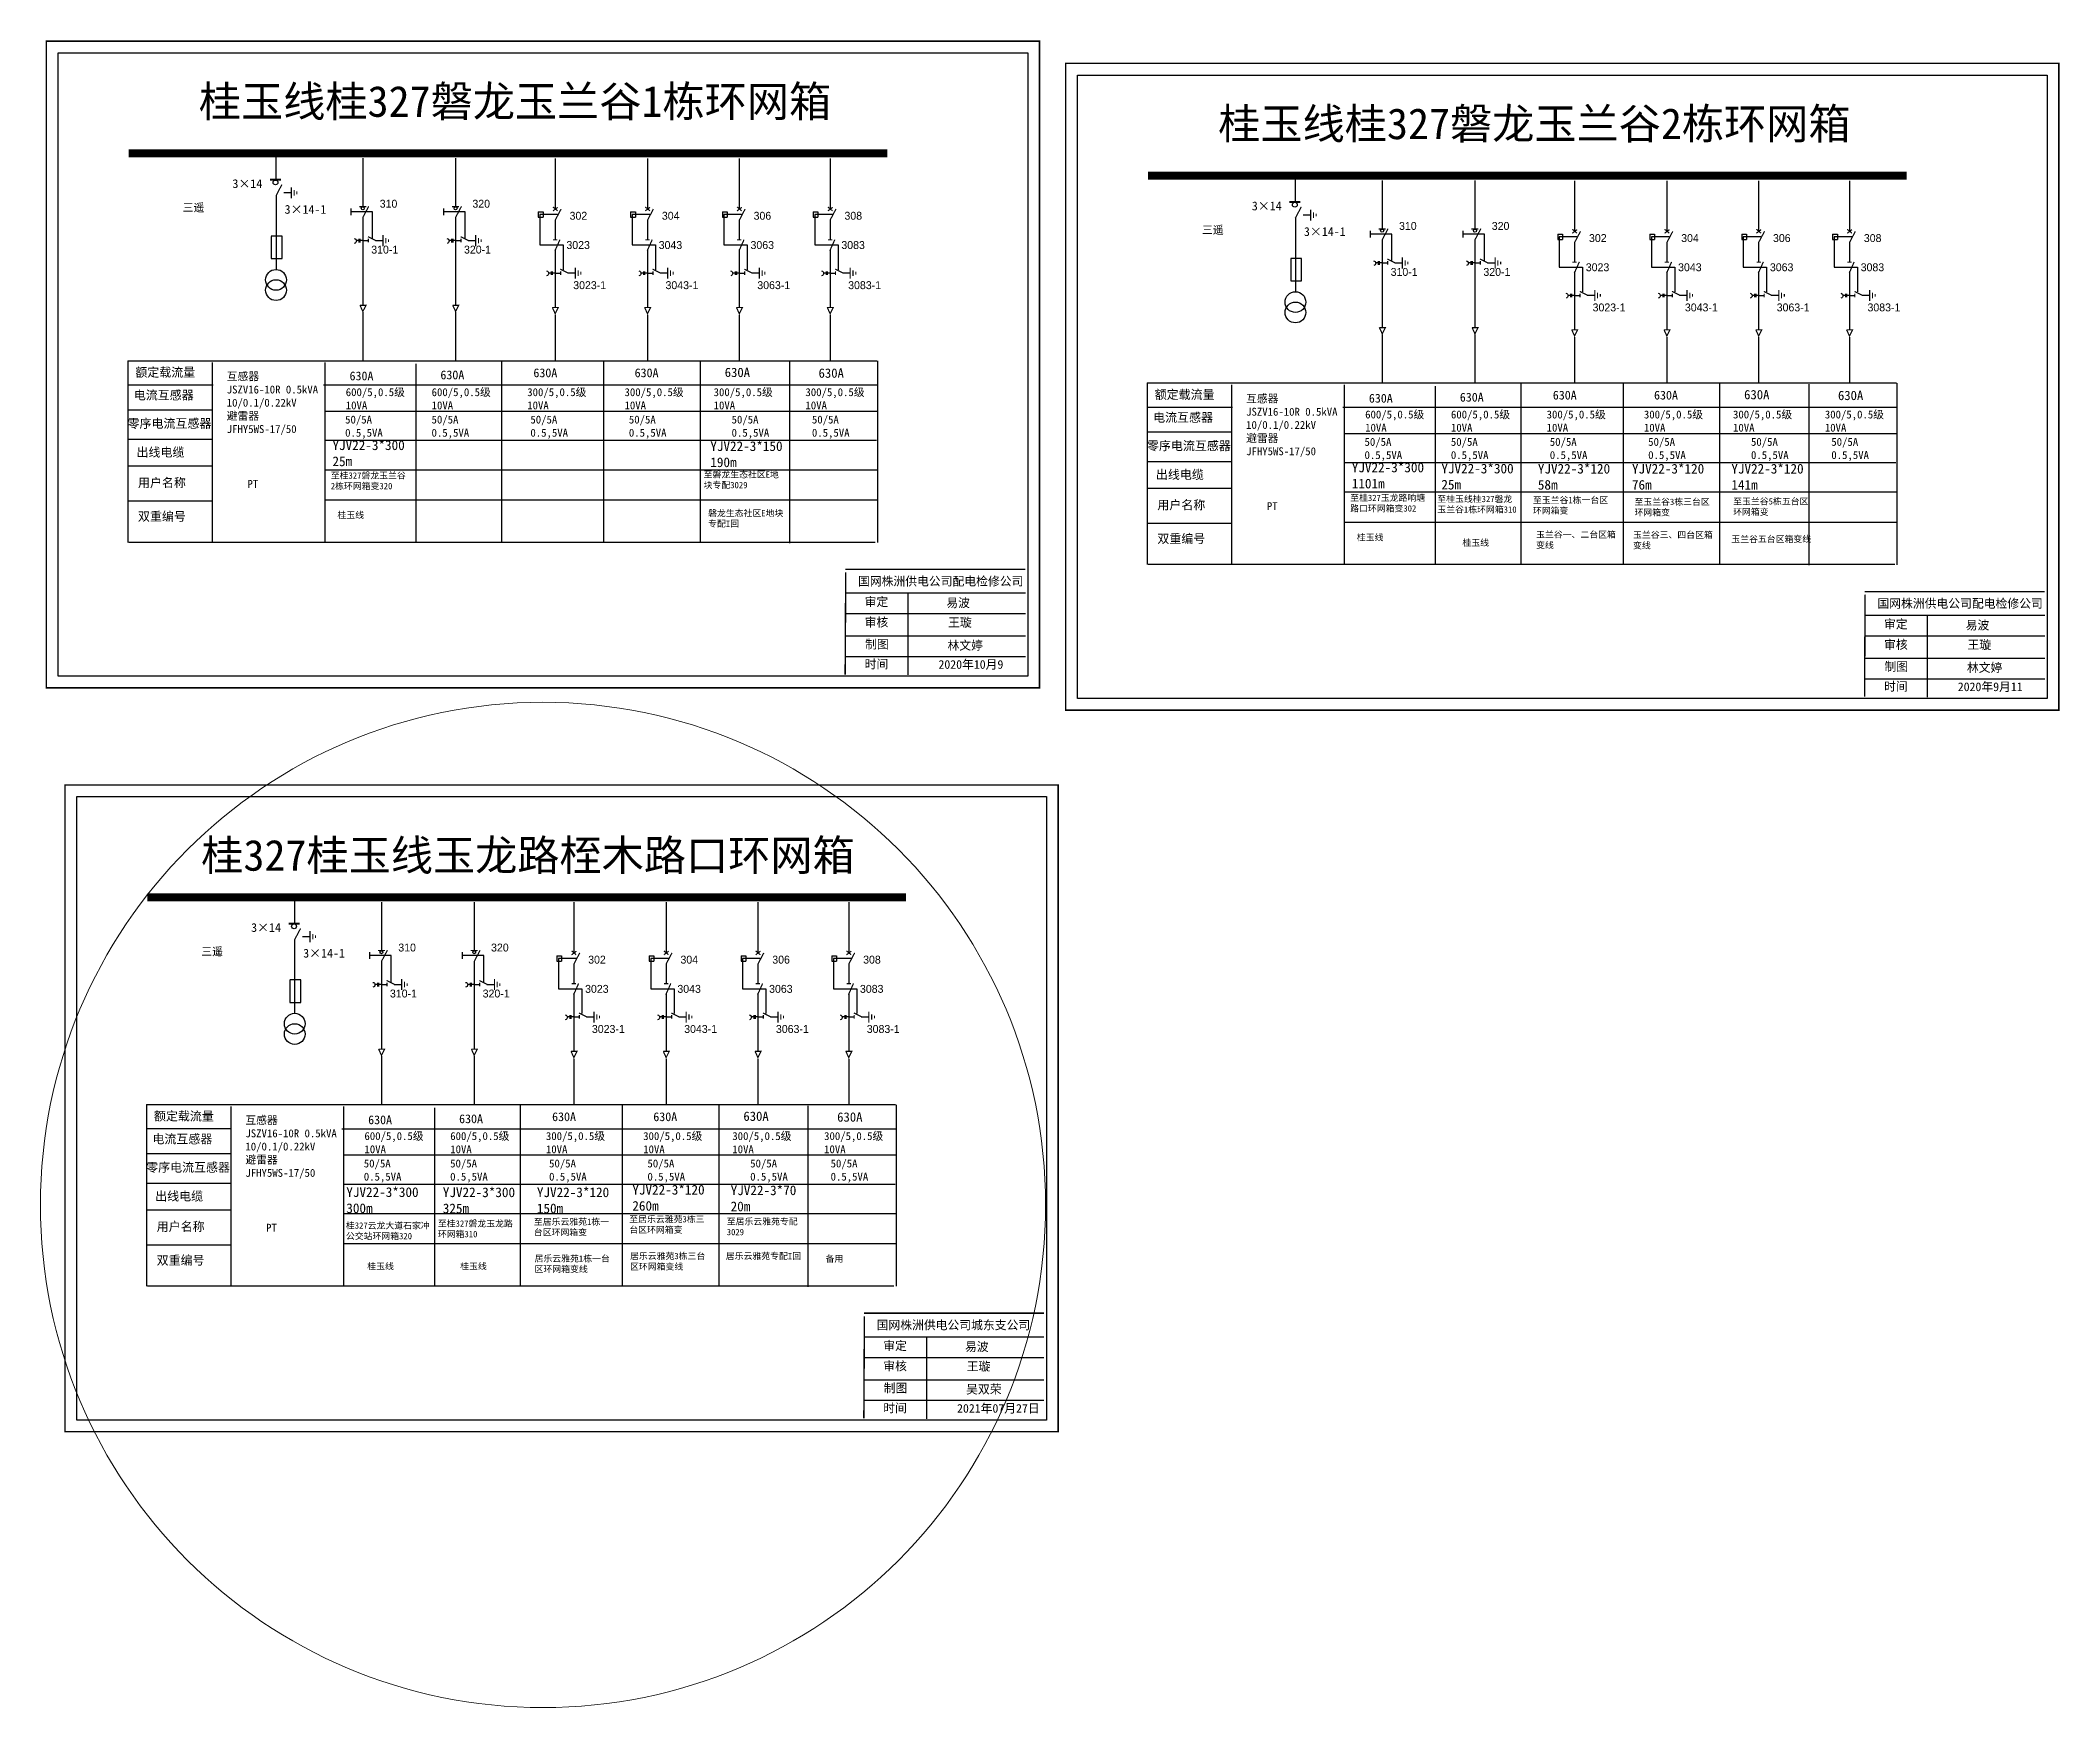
# Model space of a CAD drawing. Extents: x 1601 to 2099, y -464 to -160.
# Drawn here: x 1707.1 to 1962.2, y -464.4 to -253.8 of the extents above; entities that cross this region are included whole.
import ezdxf

# ---------------------------------------------------------------- set-up
doc = ezdxf.new("R2010")
doc.units = 0
doc.header["$LTSCALE"] = 0.774411
doc.linetypes.add('ACAD_ISO02W100', pattern=[15, 12, -3])
doc.linetypes.add('CENTER', pattern=[50.8, 31.75, -6.35, 6.35, -6.35])
doc.layers.get('0').update_dxf_attribs({"linetype": 'CONTINUOUS'})
doc.layers.get('DEFPOINTS').update_dxf_attribs({"linetype": 'CONTINUOUS'})
doc.layers.add('2', color=7, linetype='CONTINUOUS')
doc.styles.add('hztxt_txtstyle_0.00_0_0', font='simkai.ttf')
doc.styles.add('hztxt_txtstyle_1.80_0_0', font='', dxfattribs={"height": 1.8, "bigfont": 'hztxt.shx'})
doc.styles.add('hztxt_txtstyle_2.70_0_0', font='simkai.ttf', dxfattribs={"height": 2.7})
doc.styles.add('KaiTi_GB2312_txtstyle_1.09_0_0', font='simkai_0.ttf', dxfattribs={"height": 1.0944})
doc.styles.add('字体', font='simkai_0.ttf', dxfattribs={"height": 2.5})
doc.styles.get('hztxt_txtstyle_1.80_0_0').set_extended_font_data('hztxt')

msp = doc.modelspace()

# ---------------------------------------------------------------- texts
at = {"color": 0, "linetype": 'Continuous', "style": 'hztxt_txtstyle_2.70_0_0'}
for s, p in [('3×14', (1731.35, -272.42)), ('3×14-1', (1737.94, -275.67)), ('3×14', (1860.15, -275.24)), ('3×14-1', (1866.73, -278.48)), ('3×14', (1733.71, -366.4)), ('3×14-1', (1740.29, -369.64))]:
    msp.add_text(s, height=1.109, dxfattribs=at).set_placement(p)
at = {"color": 0, "style": 'hztxt_txtstyle_1.80_0_0'}
for s, p in [('310', (1749.96, -274.9)), ('320', (1761.67, -274.9)), ('302', (1773.95, -276.42)), ('304', (1785.61, -276.42)), ('306', (1797.2, -276.42)), ('308', (1808.68, -276.42)), ('310', (1878.75, -277.71)), ('320', (1890.47, -277.71)), ('310-1', (1748.89, -280.7)), ('320-1', (1760.61, -280.7)), ('3023', (1773.55, -280.12)), ('3043', (1785.21, -280.12)), ('3063', (1796.81, -280.12)), ('3083', (1808.29, -280.12)), ('302', (1902.75, -279.24)), ('304', (1914.4, -279.24)), ('306', (1926, -279.24)), ('308', (1937.48, -279.24)), ('310-1', (1877.69, -283.52)), ('320-1', (1889.41, -283.52)), ('3023', (1902.35, -282.93)), ('3043', (1914.01, -282.93)), ('3063', (1925.61, -282.93)), ('3083', (1937.08, -282.93)), ('3023-1', (1774.41, -285.19)), ('3043-1', (1786.07, -285.19)), ('3063-1', (1797.67, -285.19)), ('3083-1', (1809.15, -285.19)), ('3023-1', (1903.21, -288)), ('3043-1', (1914.87, -288)), ('3063-1', (1926.47, -288)), ('3083-1', (1937.94, -288)), ('310', (1752.31, -368.87)), ('320', (1764.03, -368.87)), ('302', (1776.3, -370.4)), ('304', (1787.96, -370.4)), ('306', (1799.56, -370.4)), ('308', (1811.04, -370.4)), ('310-1', (1751.25, -374.68)), ('320-1', (1762.97, -374.68)), ('3023', (1775.91, -374.09)), ('3043', (1787.57, -374.09)), ('3063', (1799.16, -374.09)), ('3083', (1810.64, -374.09)), ('3023-1', (1776.77, -379.16)), ('3043-1', (1788.43, -379.16)), ('3063-1', (1800.02, -379.16)), ('3083-1', (1811.5, -379.16))]:
    msp.add_text(s, height=0.998, dxfattribs=at).set_placement(p)
at = {"color": 0, "linetype": 'Continuous', "attachment_point": 1}
for s, insert, char_height, width, style in [('{\\fSimSun|b0|i0|c134|p2;三遥}', (1725.07, -274.39), 1.0024, 7.7986, 'hztxt_txtstyle_0.00_0_0'), ('{\\fSimSun|b0|i0|c134|p2;三遥}', (1853.86, -277.21), 1.0024, 7.7986, 'hztxt_txtstyle_0.00_0_0'), ('{\\fSimSun|b0|i0|c134|p2;额定载流量}', (1719.08, -295.15), 1.1094, 17.8852, 'hztxt_txtstyle_2.70_0_0'), ('\\A1;{\\fSimSun|b0|i0|c134|p2;互感器\\PJSZV16-10R 0.5kVA\\P10/0.1/0.22kV\\P避雷器\\PJFHY5WS-17/50}', (1730.63, -295.71), 0.9985, 18.4113, 'hztxt_txtstyle_2.70_0_0'), ('{\\fSimSun|b0|i0|c134|p2;630A}', (1746.15, -295.6), 1.1094, 17.8852, 'hztxt_txtstyle_2.70_0_0'), ('{\\fSimSun|b0|i0|c134|p2;630A}', (1757.63, -295.47), 1.1094, 17.8852, 'hztxt_txtstyle_2.70_0_0'), ('{\\fSimSun|b0|i0|c134|p2;630A}', (1769.38, -295.21), 1.1094, 17.8852, 'hztxt_txtstyle_2.70_0_0'), ('{\\fSimSun|b0|i0|c134|p2;630A}', (1782.17, -295.21), 1.1094, 17.8852, 'hztxt_txtstyle_2.70_0_0'), ('{\\fSimSun|b0|i0|c134|p2;630A}', (1793.55, -295.12), 1.1757, 9.454, 'hztxt_txtstyle_0.00_0_0'), ('{\\fSimSun|b0|i0|c134|p2;630A}', (1805.41, -295.21), 1.1757, 9.454, 'hztxt_txtstyle_0.00_0_0'), ('{\\fSimSun|b0|i0|c134|p2;电流互感器}', (1718.89, -298.03), 1.1094, 17.8852, 'hztxt_txtstyle_2.70_0_0'), ('\\A1;{\\fSimSun|b0|i0|c134|p2;600/5,0.5级\\P10VA}', (1745.67, -297.71), 0.9985, 18.4113, 'hztxt_txtstyle_2.70_0_0'), ('\\A1;{\\fSimSun|b0|i0|c134|p2;600/5,0.5级\\P10VA}', (1756.52, -297.71), 0.9985, 18.4113, 'hztxt_txtstyle_2.70_0_0'), ('\\A1;{\\fSimSun|b0|i0|c134|p2;300/5,0.5级\\P10VA}', (1768.6, -297.71), 0.9985, 18.4113, 'hztxt_txtstyle_2.70_0_0'), ('\\A1;{\\fSimSun|b0|i0|c134|p2;300/5,0.5级\\P10VA}', (1780.89, -297.71), 0.9985, 18.4113, 'hztxt_txtstyle_2.70_0_0'), ('\\A1;{\\fSimSun|b0|i0|c134|p2;300/5,0.5级\\P10VA}', (1792.15, -297.71), 0.9985, 18.4113, 'hztxt_txtstyle_2.70_0_0'), ('\\A1;{\\fSimSun|b0|i0|c134|p2;300/5,0.5级\\P10VA}', (1803.75, -297.71), 0.9985, 18.4113, 'hztxt_txtstyle_2.70_0_0'), ('{\\fSimSun|b0|i0|c134|p2;额定载流量}', (1847.88, -297.96), 1.1094, 17.8852, 'hztxt_txtstyle_2.70_0_0'), ('\\A1;{\\fSimSun|b0|i0|c134|p2;互感器\\PJSZV16-10R 0.5kVA\\P10/0.1/0.22kV\\P避雷器\\PJFHY5WS-17/50}', (1859.43, -298.52), 0.9985, 18.4113, 'hztxt_txtstyle_2.70_0_0'), ('{\\fSimSun|b0|i0|c134|p2;630A}', (1874.94, -298.42), 1.1094, 17.8852, 'hztxt_txtstyle_2.70_0_0'), ('{\\fSimSun|b0|i0|c134|p2;630A}', (1886.43, -298.29), 1.1094, 17.8852, 'hztxt_txtstyle_2.70_0_0'), ('{\\fSimSun|b0|i0|c134|p2;630A}', (1898.18, -298.03), 1.1094, 17.8852, 'hztxt_txtstyle_2.70_0_0'), ('{\\fSimSun|b0|i0|c134|p2;630A}', (1910.97, -298.03), 1.1094, 17.8852, 'hztxt_txtstyle_2.70_0_0'), ('{\\fSimSun|b0|i0|c134|p2;630A}', (1922.35, -297.93), 1.1757, 9.454, 'hztxt_txtstyle_0.00_0_0'), ('{\\fSimSun|b0|i0|c134|p2;630A}', (1934.21, -298.03), 1.1757, 9.454, 'hztxt_txtstyle_0.00_0_0'), ('{\\fSimSun|b0|i0|c134|p2;电流互感器}', (1847.68, -300.85), 1.1094, 17.8852, 'hztxt_txtstyle_2.70_0_0'), ('\\A1;{\\fSimSun|b0|i0|c134|p2;600/5,0.5级\\P10VA}', (1874.47, -300.53), 0.9985, 18.4113, 'hztxt_txtstyle_2.70_0_0'), ('\\A1;{\\fSimSun|b0|i0|c134|p2;600/5,0.5级\\P10VA}', (1885.31, -300.53), 0.9985, 18.4113, 'hztxt_txtstyle_2.70_0_0'), ('\\A1;{\\fSimSun|b0|i0|c134|p2;300/5,0.5级\\P10VA}', (1897.4, -300.53), 0.9985, 18.4113, 'hztxt_txtstyle_2.70_0_0'), ('\\A1;{\\fSimSun|b0|i0|c134|p2;300/5,0.5级\\P10VA}', (1909.69, -300.53), 0.9985, 18.4113, 'hztxt_txtstyle_2.70_0_0'), ('\\A1;{\\fSimSun|b0|i0|c134|p2;300/5,0.5级\\P10VA}', (1920.95, -300.53), 0.9985, 18.4113, 'hztxt_txtstyle_2.70_0_0'), ('\\A1;{\\fSimSun|b0|i0|c134|p2;300/5,0.5级\\P10VA}', (1932.55, -300.53), 0.9985, 18.4113, 'hztxt_txtstyle_2.70_0_0'), ('{\\fSimSun|b0|i0|c134|p2;零序电流互感器}', (1718.1, -301.61), 1.1094, 17.8852, 'hztxt_txtstyle_2.70_0_0'), ('{\\fSimSun|b0|i0|c134|p2;50/5A\\P0.5,5VA}', (1745.59, -301.17), 0.9985, 17.8852, 'hztxt_txtstyle_2.70_0_0'), ('{\\fSimSun|b0|i0|c134|p2;50/5A\\P0.5,5VA}', (1756.51, -301.17), 0.9985, 17.8852, 'hztxt_txtstyle_2.70_0_0'), ('{\\fSimSun|b0|i0|c134|p2;50/5A\\P0.5,5VA}', (1769, -301.17), 0.9985, 17.8852, 'hztxt_txtstyle_2.70_0_0'), ('{\\fSimSun|b0|i0|c134|p2;50/5A\\P0.5,5VA}', (1781.44, -301.17), 0.9985, 17.8852, 'hztxt_txtstyle_2.70_0_0'), ('{\\fSimSun|b0|i0|c134|p2;50/5A\\P0.5,5VA}', (1794.42, -301.17), 0.9985, 17.8852, 'hztxt_txtstyle_2.70_0_0'), ('{\\fSimSun|b0|i0|c134|p2;50/5A\\P0.5,5VA}', (1804.57, -301.17), 0.9985, 17.8852, 'hztxt_txtstyle_2.70_0_0'), ('{\\fSimSun|b0|i0|c134|p2;出线电缆}', (1719.23, -305.25), 1.1094, 17.8852, 'hztxt_txtstyle_2.70_0_0'), ('YJV22-3*300\\P25m', (1743.99, -304.3), 1.2204, 19.6738, 'hztxt_txtstyle_2.70_0_0'), ('YJV22-3*150\\P190m', (1791.73, -304.42), 1.2204, 19.6738, 'hztxt_txtstyle_2.70_0_0'), ('{\\fSimSun|b0|i0|c134|p2;零序电流互感器}', (1846.9, -304.43), 1.1094, 17.8852, 'hztxt_txtstyle_2.70_0_0'), ('{\\fSimSun|b0|i0|c134|p2;50/5A\\P0.5,5VA}', (1874.39, -303.99), 0.9985, 17.8852, 'hztxt_txtstyle_2.70_0_0'), ('{\\fSimSun|b0|i0|c134|p2;50/5A\\P0.5,5VA}', (1885.3, -303.99), 0.9985, 17.8852, 'hztxt_txtstyle_2.70_0_0'), ('{\\fSimSun|b0|i0|c134|p2;50/5A\\P0.5,5VA}', (1897.8, -303.99), 0.9985, 17.8852, 'hztxt_txtstyle_2.70_0_0'), ('{\\fSimSun|b0|i0|c134|p2;50/5A\\P0.5,5VA}', (1910.23, -303.99), 0.9985, 17.8852, 'hztxt_txtstyle_2.70_0_0'), ('{\\fSimSun|b0|i0|c134|p2;50/5A\\P0.5,5VA}', (1923.22, -303.99), 0.9985, 17.8852, 'hztxt_txtstyle_2.70_0_0'), ('{\\fSimSun|b0|i0|c134|p2;50/5A\\P0.5,5VA}', (1933.37, -303.99), 0.9985, 17.8852, 'hztxt_txtstyle_2.70_0_0'), ('至桂327磐龙玉兰谷2栋环网箱变320', (1743.78, -308.34), 0.8, 9.8107, 'hztxt_txtstyle_2.70_0_0'), ('{\\fNSimSun|b0|i0|c134|p49;至\\C7;磐龙生态社区E地块专配3029}', (1790.89, -308.21), 0.8, 9.8107, 'hztxt_txtstyle_2.70_0_0'), ('{\\fSimSun|b0|i0|c134|p2;出线电缆}', (1848.03, -308.07), 1.1094, 17.8852, 'hztxt_txtstyle_2.70_0_0'), ('YJV22-3*300\\P1101m', (1872.78, -307.11), 1.2204, 19.6738, 'hztxt_txtstyle_2.70_0_0'), ('YJV22-3*300\\P25m', (1884.1, -307.25), 1.2204, 19.6738, 'hztxt_txtstyle_2.70_0_0'), ('YJV22-3*120\\P58m', (1896.29, -307.27), 1.2204, 19.6738, 'hztxt_txtstyle_2.70_0_0'), ('YJV22-3*120\\P76m', (1908.18, -307.27), 1.2204, 19.6738, 'hztxt_txtstyle_2.70_0_0'), ('YJV22-3*120\\P141m', (1920.74, -307.27), 1.2204, 19.6738, 'hztxt_txtstyle_2.70_0_0'), ('{\\fSimSun|b0|i0|c134|p2;用户名称}', (1719.42, -309.1), 1.1094, 17.8852, 'hztxt_txtstyle_2.70_0_0'), ('{\\fSimSun|b0|i0|c134|p2;PT}', (1733.25, -309.3), 1.0024, 7.7986, 'hztxt_txtstyle_0.00_0_0'), ('至桂327玉龙路响塘路口环网箱变302', (1872.58, -311.16), 0.8, 9.8107, 'hztxt_txtstyle_2.70_0_0'), ('至{\\fSimSun|b0|i0|c134|p2;桂玉线桂327磐龙玉兰谷1栋环网箱310}', (1883.59, -311.3), 0.8, 10.2246, 'hztxt_txtstyle_2.70_0_0'), ('{\\fSimSun|b0|i0|c134|p2;双重编号}', (1719.42, -313.36), 1.1094, 17.8852, 'hztxt_txtstyle_2.70_0_0'), ('桂玉线', (1744.62, -313.33), 0.8, 9.8107, 'hztxt_txtstyle_2.70_0_0'), ('{\\fNSimSun|b0|i0|c134|p49;\\C7;磐龙生态社区E地块专配I回}', (1791.45, -313.09), 0.8, 9.8107, 'hztxt_txtstyle_2.70_0_0'), ('{\\fSimSun|b0|i0|c134|p2;用户名称}', (1848.22, -311.91), 1.1094, 17.8852, 'hztxt_txtstyle_2.70_0_0'), ('{\\fSimSun|b0|i0|c134|p2;PT}', (1862.05, -312.11), 1.0024, 7.7986, 'hztxt_txtstyle_0.00_0_0'), ('至{\\fSimSun|b0|i0|c134|p2;玉兰谷1栋一台区环网箱变}', (1895.67, -311.44), 0.8, 10.2246, 'hztxt_txtstyle_2.70_0_0'), ('至{\\fSimSun|b0|i0|c134|p2;玉兰谷3栋三台区环网箱变}', (1908.5, -311.66), 0.8, 10.2246, 'hztxt_txtstyle_2.70_0_0'), ('至{\\fSimSun|b0|i0|c134|p2;玉兰谷5栋五台区环网箱变}', (1920.97, -311.6), 0.8, 10.2246, 'hztxt_txtstyle_2.70_0_0'), ('{\\fSimSun|b0|i0|c134|p2;双重编号}', (1848.22, -316.17), 1.1094, 17.8852, 'hztxt_txtstyle_2.70_0_0'), ('桂玉线', (1873.42, -316.15), 0.8, 9.8107, 'hztxt_txtstyle_2.70_0_0'), ('{\\fSimSun|b0|i0|c134|p2;玉兰谷一、二台区箱变线}', (1896.07, -315.8), 0.8, 10.2246, 'hztxt_txtstyle_2.70_0_0'), ('{\\fSimSun|b0|i0|c134|p2;玉兰谷三、四台区箱变线}', (1908.32, -315.84), 0.8, 10.2246, 'hztxt_txtstyle_2.70_0_0'), ('{\\fSimSun|b0|i0|c134|p2;玉兰谷五台区箱变线}', (1920.74, -316.37), 0.8, 10.2246, 'hztxt_txtstyle_2.70_0_0'), ('桂玉线', (1886.76, -316.83), 0.8, 9.8107, 'hztxt_txtstyle_2.70_0_0'), ('国网株洲供电公司配电检修公司', (1810.39, -321.55), 1.0944, 29.9201, '字体'), ('\\f\uffbfﾬￌﾣﾤ_GB2312|b0|i0|c134|p49;审定', (1811.23, -324.15), 1.0944, 8.5588, '字体'), ('\\f\uffbfﾬￌﾣﾤ_GB2312|b0|i0|c134|p49;审核', (1811.23, -326.73), 1.0944, 8.5588, '字体'), ('易波', (1821.55, -324.28), 1.094, 8.5588, '字体'), ('国网株洲供电公司配电检修公司', (1939.19, -324.36), 1.0944, 29.9201, '字体'), ('\\f\uffbfﾬￌﾣﾤ_GB2312|b0|i0|c134|p49;审定', (1940.03, -326.97), 1.0944, 8.5588, '字体'), ('易波', (1950.35, -327.1), 1.094, 8.5588, '字体'), ('\\f\uffbfﾬￌﾣﾤ_GB2312|b0|i0|c134|p49;制图', (1811.29, -329.51), 1.0944, 8.5588, '字体'), ('\\f\uffbfﾬￌﾣﾤ_GB2312|b0|i0|c134|p49;审核', (1940.03, -329.55), 1.0944, 8.5588, '字体'), ('\\f\uffbfﾬￌﾣﾤ_GB2312|b0|i0|c134|p49;时间', (1811.23, -332.02), 1.0944, 8.5588, '字体'), ('\\f\uffbfﾬￌﾣﾤ_GB2312|b0|i0|c134|p49;制图', (1940.09, -332.33), 1.0944, 8.5588, '字体'), ('\\f\uffbfﾬￌﾣﾤ_GB2312|b0|i0|c134|p49;时间', (1940.03, -334.84), 1.0944, 8.5588, '字体'), ('{\\fSimSun|b0|i0|c134|p2;三遥}', (1727.42, -368.37), 1.0024, 7.7986, 'hztxt_txtstyle_0.00_0_0'), ('{\\fSimSun|b0|i0|c134|p2;额定载流量}', (1721.43, -389.12), 1.1094, 17.8852, 'hztxt_txtstyle_2.70_0_0'), ('\\A1;{\\fSimSun|b0|i0|c134|p2;互感器\\PJSZV16-10R 0.5kVA\\P10/0.1/0.22kV\\P避雷器\\PJFHY5WS-17/50}', (1732.99, -389.68), 0.9985, 18.4113, 'hztxt_txtstyle_2.70_0_0'), ('{\\fSimSun|b0|i0|c134|p2;630A}', (1748.5, -389.58), 1.1094, 17.8852, 'hztxt_txtstyle_2.70_0_0'), ('{\\fSimSun|b0|i0|c134|p2;630A}', (1759.99, -389.45), 1.1094, 17.8852, 'hztxt_txtstyle_2.70_0_0'), ('{\\fSimSun|b0|i0|c134|p2;630A}', (1771.74, -389.19), 1.1094, 17.8852, 'hztxt_txtstyle_2.70_0_0'), ('{\\fSimSun|b0|i0|c134|p2;630A}', (1784.53, -389.19), 1.1094, 17.8852, 'hztxt_txtstyle_2.70_0_0'), ('{\\fSimSun|b0|i0|c134|p2;630A}', (1795.91, -389.09), 1.1757, 9.454, 'hztxt_txtstyle_0.00_0_0'), ('{\\fSimSun|b0|i0|c134|p2;630A}', (1807.76, -389.19), 1.1757, 9.454, 'hztxt_txtstyle_0.00_0_0'), ('{\\fSimSun|b0|i0|c134|p2;电流互感器}', (1721.24, -392.01), 1.1094, 17.8852, 'hztxt_txtstyle_2.70_0_0'), ('\\A1;{\\fSimSun|b0|i0|c134|p2;600/5,0.5级\\P10VA}', (1748.03, -391.69), 0.9985, 18.4113, 'hztxt_txtstyle_2.70_0_0'), ('\\A1;{\\fSimSun|b0|i0|c134|p2;600/5,0.5级\\P10VA}', (1758.87, -391.69), 0.9985, 18.4113, 'hztxt_txtstyle_2.70_0_0'), ('\\A1;{\\fSimSun|b0|i0|c134|p2;300/5,0.5级\\P10VA}', (1770.96, -391.69), 0.9985, 18.4113, 'hztxt_txtstyle_2.70_0_0'), ('\\A1;{\\fSimSun|b0|i0|c134|p2;300/5,0.5级\\P10VA}', (1783.25, -391.69), 0.9985, 18.4113, 'hztxt_txtstyle_2.70_0_0'), ('\\A1;{\\fSimSun|b0|i0|c134|p2;300/5,0.5级\\P10VA}', (1794.51, -391.69), 0.9985, 18.4113, 'hztxt_txtstyle_2.70_0_0'), ('\\A1;{\\fSimSun|b0|i0|c134|p2;300/5,0.5级\\P10VA}', (1806.11, -391.69), 0.9985, 18.4113, 'hztxt_txtstyle_2.70_0_0'), ('{\\fSimSun|b0|i0|c134|p2;零序电流互感器}', (1720.45, -395.59), 1.1094, 17.8852, 'hztxt_txtstyle_2.70_0_0'), ('{\\fSimSun|b0|i0|c134|p2;50/5A\\P0.5,5VA}', (1747.95, -395.15), 0.9985, 17.8852, 'hztxt_txtstyle_2.70_0_0'), ('{\\fSimSun|b0|i0|c134|p2;50/5A\\P0.5,5VA}', (1758.86, -395.15), 0.9985, 17.8852, 'hztxt_txtstyle_2.70_0_0'), ('{\\fSimSun|b0|i0|c134|p2;50/5A\\P0.5,5VA}', (1771.36, -395.15), 0.9985, 17.8852, 'hztxt_txtstyle_2.70_0_0'), ('{\\fSimSun|b0|i0|c134|p2;50/5A\\P0.5,5VA}', (1783.79, -395.15), 0.9985, 17.8852, 'hztxt_txtstyle_2.70_0_0'), ('{\\fSimSun|b0|i0|c134|p2;50/5A\\P0.5,5VA}', (1796.77, -395.15), 0.9985, 17.8852, 'hztxt_txtstyle_2.70_0_0'), ('{\\fSimSun|b0|i0|c134|p2;50/5A\\P0.5,5VA}', (1806.93, -395.15), 0.9985, 17.8852, 'hztxt_txtstyle_2.70_0_0'), ('{\\fSimSun|b0|i0|c134|p2;出线电缆}', (1721.59, -399.23), 1.1094, 17.8852, 'hztxt_txtstyle_2.70_0_0'), ('YJV22-3*300\\P300m', (1745.74, -398.66), 1.2204, 19.6738, 'hztxt_txtstyle_2.70_0_0'), ('YJV22-3*300\\P325m', (1757.93, -398.68), 1.2204, 19.6738, 'hztxt_txtstyle_2.70_0_0'), ('YJV22-3*120\\P150m', (1769.82, -398.68), 1.2204, 19.6738, 'hztxt_txtstyle_2.70_0_0'), ('YJV22-3*120\\P260m', (1781.88, -398.36), 1.2204, 19.6738, 'hztxt_txtstyle_2.70_0_0'), ('YJV22-3*70\\P20m', (1794.3, -398.43), 1.22, 19.6738, 'hztxt_txtstyle_2.70_0_0'), ('{\\fSimSun|b0|i0|c134|p2;用户名称}', (1721.78, -403.07), 1.1094, 17.8852, 'hztxt_txtstyle_2.70_0_0'), ('{\\fSimSun|b0|i0|c134|p2;桂327云龙大道石家冲公交站环网箱320}', (1745.69, -403.09), 0.8, 10.6238, '字体'), ('至{\\fSimSun|b0|i0|c134|p2;桂327磐龙玉龙路环网箱310}', (1757.31, -402.84), 0.8, 10.2246, 'hztxt_txtstyle_2.70_0_0'), ('至{\\fSimSun|b0|i0|c134|p2;居乐云雅苑1栋一台区环网箱变}', (1769.44, -402.61), 0.8, 10.2246, 'hztxt_txtstyle_2.70_0_0'), ('至{\\fSimSun|b0|i0|c134|p2;居乐云雅苑3栋三台区环网箱变}', (1781.5, -402.29), 0.8, 10.2246, 'hztxt_txtstyle_2.70_0_0'), ('至{\\fSimSun|b0|i0|c134|p2;居乐云雅苑专配3029}', (1793.81, -402.58), 0.8, 10.2246, 'hztxt_txtstyle_2.70_0_0'), ('{\\fSimSun|b0|i0|c134|p2;PT}', (1735.6, -403.27), 1.0024, 7.7986, 'hztxt_txtstyle_0.00_0_0'), ('{\\fSimSun|b0|i0|c134|p2;双重编号}', (1721.78, -407.33), 1.1094, 17.8852, 'hztxt_txtstyle_2.70_0_0'), ('桂玉线', (1748.39, -408.23), 0.8, 9.8107, 'hztxt_txtstyle_2.70_0_0'), ('桂玉线', (1760.13, -408.23), 0.8, 9.8107, 'hztxt_txtstyle_2.70_0_0'), ('{\\fSimSun|b0|i0|c134|p2;居乐云雅苑1栋一台区环网箱变线}', (1769.53, -407.26), 0.8, 10.2246, 'hztxt_txtstyle_2.70_0_0'), ('{\\fSimSun|b0|i0|c134|p2;居乐云雅苑3栋三台区环网箱变线}', (1781.59, -406.94), 0.8, 10.2246, 'hztxt_txtstyle_2.70_0_0'), ('{\\fSimSun|b0|i0|c134|p2;居乐云雅苑专配I回}', (1793.69, -406.94), 0.8, 10.2246, 'hztxt_txtstyle_2.70_0_0'), ('备用', (1806.29, -407.28), 0.8, 9.8107, 'hztxt_txtstyle_2.70_0_0'), ('国网株洲供电公司城东支公司', (1812.74, -415.52), 1.0944, 29.9201, '字体'), ('\\f\uffbfﾬￌﾣﾤ_GB2312|b0|i0|c134|p49;审定', (1813.58, -418.13), 1.0944, 8.5588, '字体'), ('易波', (1823.91, -418.26), 1.094, 8.5588, '字体'), ('\\f\uffbfﾬￌﾣﾤ_GB2312|b0|i0|c134|p49;审核', (1813.58, -420.7), 1.0944, 8.5588, '字体'), ('\\f\uffbfﾬￌﾣﾤ_GB2312|b0|i0|c134|p49;制图', (1813.64, -423.48), 1.0944, 8.5588, '字体'), ('\\f\uffbfﾬￌﾣﾤ_GB2312|b0|i0|c134|p49;时间', (1813.58, -426), 1.0944, 8.5588, '字体')]:
    msp.add_mtext(s, dxfattribs=dict(at, insert=insert, char_height=char_height, width=width, style=style))
at = {"color": 7, "linetype": 'Continuous', "attachment_point": 1, "style": 'KaiTi_GB2312_txtstyle_1.09_0_0'}
for s, insert, char_height, width in [('王璇', (1821.78, -326.75), 1.094, 8.5588), ('林文婷', (1821.7, -329.66), 1.094, 8.5588), ('王璇', (1950.58, -329.57), 1.094, 8.5588), ('2020年10月9', (1820.56, -332.06), 1.094, 16.0081), ('林文婷', (1950.5, -332.47), 1.094, 8.5588), ('2020年9月11', (1949.35, -334.88), 1.094, 16.0081), ('王璇', (1824.13, -420.73), 1.094, 8.5588), ('吴双荣', (1824.06, -423.63), 1.094, 8.5588), ('2021年07月27日', (1822.91, -426.04), 1.0944, 16.0081)]:
    msp.add_mtext(s, dxfattribs=dict(at, insert=insert, char_height=char_height, width=width))
at = {"layer": 'DEFPOINTS', "color": 0, "char_height": 3.9062, "attachment_point": 1, "style": 'hztxt_txtstyle_0.00_0_0'}
for s, insert, width in [('{\\fSimSun|b0|i0|c134|p2;桂玉线桂327磐龙玉兰谷1栋环网箱}', (1727.11, -259.52), 85.7758), ('{\\fSimSun|b0|i0|c134|p2;桂玉线桂327磐龙玉兰谷2栋环网箱}', (1855.91, -262.34), 85.7758), ('{\\fSimSun|b0|i0|c134|p2;桂327桂玉线玉龙路桎木路口环网箱}', (1727.41, -354.76), 93.1531)]:
    msp.add_mtext(s, dxfattribs=dict(at, insert=insert, width=width))

# ---------------------------------------------------------------- blocks, each defined once
blk = doc.blocks.new('JD')
for points in [[(-2, 0.2), (-2, -0.2), (2, 0.2), (2, -0.2)], [(1, -1.2), (1, -0.8), (-1, -1.2), (-1, -0.8)], [(-0.5, -1.8), (-0.5, -2.2), (0.5, -1.8), (0.5, -2.2)]]:
    blk.add_trace(points)

# ---------------------------------------------------------------- linework, layer by layer
at = {"color": 0}
for p, q in [((1736.84, -268.04), (1736.84, -271.33)), ((1747.82, -268.64), (1747.82, -274.75)), ((1759.54, -268.64), (1759.54, -274.75)), ((1772.13, -268.68), (1772.13, -275.09)), ((1783.79, -268.68), (1783.79, -275.09)), ((1795.39, -268.68), (1795.39, -275.09)), ((1806.86, -268.68), (1806.86, -275.09)), ((1865.64, -270.86), (1865.64, -274.14)), ((1876.62, -271.46), (1876.62, -277.57)), ((1888.34, -271.46), (1888.34, -277.57)), ((1900.93, -271.49), (1900.93, -277.91)), ((1912.59, -271.49), (1912.59, -277.91)), ((1924.18, -271.49), (1924.18, -277.91)), ((1935.66, -271.49), (1935.66, -277.91)), ((1736.86, -273.36), (1736.86, -282.69)), ((1737.84, -272.99), (1738.78, -272.99)), ((1770, -275.44), (1770.6, -275.44)), ((1770, -275.44), (1770, -276.1)), ((1770.6, -275.44), (1770.6, -276.1)), ((1781.66, -275.44), (1782.26, -275.44)), ((1781.66, -275.44), (1781.66, -276.1)), ((1782.26, -275.44), (1782.26, -276.1)), ((1793.26, -275.44), (1793.85, -275.44)), ((1793.26, -275.44), (1793.26, -276.1)), ((1793.85, -275.44), (1793.85, -276.1)), ((1804.73, -275.44), (1805.33, -275.44)), ((1804.73, -275.44), (1804.73, -276.1)), ((1805.33, -275.44), (1805.33, -276.1)), ((1747.82, -276.11), (1747.82, -287.22)), ((1759.54, -276.11), (1759.54, -287.22)), ((1770, -276.1), (1770.6, -276.1)), ((1772.13, -276.45), (1772.13, -278.93)), ((1781.66, -276.1), (1782.26, -276.1)), ((1783.79, -276.45), (1783.79, -278.93)), ((1793.26, -276.1), (1793.85, -276.1)), ((1795.39, -276.45), (1795.39, -278.93)), ((1804.73, -276.1), (1805.33, -276.1)), ((1806.86, -276.45), (1806.86, -278.93)), ((1865.65, -276.18), (1865.65, -285.5)), ((1866.64, -275.81), (1867.58, -275.81)), ((1747.82, -279.06), (1748.52, -279.06)), ((1749.42, -279.04), (1750.36, -279.04)), ((1759.54, -279.06), (1760.23, -279.06)), ((1761.14, -279.04), (1762.08, -279.04)), ((1772.13, -280.17), (1772.13, -287.47)), ((1783.79, -280.17), (1783.79, -287.47)), ((1795.39, -280.17), (1795.39, -287.47)), ((1806.86, -280.17), (1806.86, -287.47)), ((1876.62, -278.93), (1876.62, -290.03)), ((1888.34, -278.93), (1888.34, -290.03)), ((1898.8, -278.26), (1899.4, -278.26)), ((1898.8, -278.26), (1898.8, -278.92)), ((1898.8, -278.92), (1899.4, -278.92)), ((1899.4, -278.26), (1899.4, -278.92)), ((1900.93, -279.27), (1900.93, -281.74)), ((1910.46, -278.26), (1911.05, -278.26)), ((1910.46, -278.26), (1910.46, -278.92)), ((1910.46, -278.92), (1911.05, -278.92)), ((1911.05, -278.26), (1911.05, -278.92)), ((1912.59, -279.27), (1912.59, -281.74)), ((1922.05, -278.26), (1922.65, -278.26)), ((1922.05, -278.26), (1922.05, -278.92)), ((1922.05, -278.92), (1922.65, -278.92)), ((1922.65, -278.26), (1922.65, -278.92)), ((1924.18, -279.27), (1924.18, -281.74)), ((1933.53, -278.26), (1934.13, -278.26)), ((1933.53, -278.26), (1933.53, -278.92)), ((1933.53, -278.92), (1934.13, -278.92)), ((1934.13, -278.26), (1934.13, -278.92)), ((1935.66, -279.27), (1935.66, -281.74)), ((1772.13, -283.17), (1772.82, -283.17)), ((1773.72, -283.15), (1774.66, -283.15)), ((1783.79, -283.17), (1784.48, -283.17)), ((1785.38, -283.15), (1786.32, -283.15)), ((1795.39, -283.17), (1796.08, -283.17)), ((1796.98, -283.15), (1797.92, -283.15)), ((1806.86, -283.17), (1807.55, -283.17)), ((1808.46, -283.15), (1809.4, -283.15)), ((1876.62, -281.88), (1877.31, -281.88)), ((1878.22, -281.86), (1879.16, -281.86)), ((1888.34, -281.88), (1889.03, -281.88)), ((1889.93, -281.86), (1890.87, -281.86)), ((1900.93, -282.98), (1900.93, -290.29)), ((1912.59, -282.98), (1912.59, -290.29)), ((1924.18, -282.98), (1924.18, -290.29)), ((1935.66, -282.98), (1935.66, -290.29)), ((1900.93, -285.98), (1901.62, -285.98)), ((1902.52, -285.96), (1903.46, -285.96)), ((1912.59, -285.98), (1913.28, -285.98)), ((1914.18, -285.96), (1915.12, -285.96)), ((1924.18, -285.98), (1924.88, -285.98)), ((1925.78, -285.96), (1926.72, -285.96)), ((1935.66, -285.98), (1936.35, -285.98)), ((1937.25, -285.96), (1938.2, -285.96)), ((1728.9, -297.32), (1718.19, -297.32)), ((1728.86, -300.47), (1718.15, -300.47)), ((1857.7, -300.13), (1846.99, -300.13)), ((1857.66, -303.28), (1846.95, -303.28)), ((1728.86, -304.18), (1718.15, -304.18)), ((1728.82, -307.57), (1718.11, -307.57)), ((1857.66, -307), (1846.95, -307)), ((1857.62, -310.39), (1846.91, -310.39)), ((1728.86, -311.98), (1718.15, -311.98)), ((1857.65, -314.8), (1846.95, -314.8)), ((1739.19, -362.02), (1739.19, -365.3)), ((1750.18, -362.62), (1750.18, -368.73)), ((1761.9, -362.62), (1761.9, -368.73)), ((1774.49, -362.65), (1774.49, -369.07)), ((1786.14, -362.65), (1786.14, -369.07)), ((1797.74, -362.65), (1797.74, -369.07)), ((1809.22, -362.65), (1809.22, -369.07)), ((1739.21, -367.34), (1739.21, -376.66)), ((1740.19, -366.97), (1741.13, -366.97)), ((1772.36, -369.41), (1772.95, -369.41)), ((1772.36, -369.41), (1772.36, -370.08)), ((1772.95, -369.41), (1772.95, -370.08)), ((1784.01, -369.41), (1784.61, -369.41)), ((1784.01, -369.41), (1784.01, -370.08)), ((1784.61, -369.41), (1784.61, -370.08)), ((1795.61, -369.41), (1796.21, -369.41)), ((1795.61, -369.41), (1795.61, -370.08)), ((1796.21, -369.41), (1796.21, -370.08)), ((1807.09, -369.41), (1807.69, -369.41)), ((1807.09, -369.41), (1807.09, -370.08)), ((1807.69, -369.41), (1807.69, -370.08)), ((1750.18, -370.09), (1750.18, -381.19)), ((1761.9, -370.09), (1761.9, -381.19)), ((1772.36, -370.08), (1772.95, -370.08)), ((1774.49, -370.43), (1774.49, -372.9)), ((1784.01, -370.08), (1784.61, -370.08)), ((1786.14, -370.43), (1786.14, -372.9)), ((1795.61, -370.08), (1796.21, -370.08)), ((1797.74, -370.43), (1797.74, -372.9)), ((1807.09, -370.08), (1807.69, -370.08)), ((1809.22, -370.43), (1809.22, -372.9)), ((1750.18, -373.04), (1750.87, -373.04)), ((1751.77, -373.02), (1752.71, -373.02)), ((1761.9, -373.04), (1762.59, -373.04)), ((1763.49, -373.02), (1764.43, -373.02)), ((1774.49, -374.14), (1774.49, -381.45)), ((1786.14, -374.14), (1786.14, -381.45)), ((1797.74, -374.14), (1797.74, -381.45)), ((1809.22, -374.14), (1809.22, -381.45)), ((1774.49, -377.14), (1775.18, -377.14)), ((1776.08, -377.12), (1777.02, -377.12)), ((1786.14, -377.14), (1786.84, -377.14)), ((1787.74, -377.12), (1788.68, -377.12)), ((1797.74, -377.14), (1798.43, -377.14)), ((1799.34, -377.12), (1800.28, -377.12)), ((1809.22, -377.14), (1809.91, -377.14)), ((1810.81, -377.12), (1811.75, -377.12)), ((1731.25, -391.29), (1720.55, -391.29)), ((1731.21, -394.44), (1720.51, -394.44)), ((1731.21, -398.16), (1720.51, -398.16)), ((1731.17, -401.55), (1720.47, -401.55)), ((1731.21, -405.96), (1720.51, -405.96))]:
    msp.add_line(p, q, dxfattribs=at)
at = {"color": 0, "linetype": 'ACAD_ISO02W100'}
for p, q in [((1772.43, -275.78), (1770.19, -275.78)), ((1770.19, -275.78), (1770.19, -279.59)), ((1784.09, -275.78), (1781.85, -275.78)), ((1781.85, -275.78), (1781.85, -279.59)), ((1795.69, -275.78), (1793.45, -275.78)), ((1793.45, -275.78), (1793.45, -279.59)), ((1807.16, -275.78), (1804.92, -275.78)), ((1804.92, -275.78), (1804.92, -279.59)), ((1770.19, -279.59), (1773.14, -279.59)), ((1773.14, -279.59), (1773.14, -282.74)), ((1781.85, -279.59), (1784.8, -279.59)), ((1784.8, -279.59), (1784.8, -282.74)), ((1793.45, -279.59), (1796.4, -279.59)), ((1796.4, -279.59), (1796.4, -282.74)), ((1804.92, -279.59), (1807.88, -279.59)), ((1807.88, -279.59), (1807.88, -282.74)), ((1901.23, -278.6), (1898.99, -278.6)), ((1898.99, -278.6), (1898.99, -282.41)), ((1912.89, -278.6), (1910.65, -278.6)), ((1910.65, -278.6), (1910.65, -282.41)), ((1924.48, -278.6), (1922.24, -278.6)), ((1922.24, -278.6), (1922.24, -282.41)), ((1935.96, -278.6), (1933.72, -278.6)), ((1933.72, -278.6), (1933.72, -282.41)), ((1898.99, -282.41), (1901.94, -282.41)), ((1901.94, -282.41), (1901.94, -285.55)), ((1910.65, -282.41), (1913.6, -282.41)), ((1913.6, -282.41), (1913.6, -285.55)), ((1922.24, -282.41), (1925.2, -282.41)), ((1925.2, -282.41), (1925.2, -285.55)), ((1933.72, -282.41), (1936.68, -282.41)), ((1936.68, -282.41), (1936.68, -285.55)), ((1774.79, -369.76), (1772.55, -369.76)), ((1772.55, -369.76), (1772.55, -373.57)), ((1786.44, -369.76), (1784.2, -369.76)), ((1784.2, -369.76), (1784.2, -373.57)), ((1798.04, -369.76), (1795.8, -369.76)), ((1795.8, -369.76), (1795.8, -373.57)), ((1809.52, -369.76), (1807.28, -369.76)), ((1807.28, -369.76), (1807.28, -373.57)), ((1772.55, -373.57), (1775.5, -373.57)), ((1775.5, -373.57), (1775.5, -376.71)), ((1784.2, -373.57), (1787.16, -373.57)), ((1787.16, -373.57), (1787.16, -376.71)), ((1795.8, -373.57), (1798.76, -373.57)), ((1798.76, -373.57), (1798.76, -376.71)), ((1807.28, -373.57), (1810.23, -373.57)), ((1810.23, -373.57), (1810.23, -376.71))]:
    msp.add_line(p, q, dxfattribs=at)
at = {"color": 0, "linetype": 'CENTER'}
for p, q in [((1747.83, -288.11), (1747.83, -294.25)), ((1759.55, -288.11), (1759.55, -294.25)), ((1772.13, -288.45), (1772.13, -294.22)), ((1783.79, -288.45), (1783.79, -294.22)), ((1795.39, -288.45), (1795.39, -294.22)), ((1806.87, -288.45), (1806.87, -294.22)), ((1876.63, -290.93), (1876.63, -297.07)), ((1888.34, -290.93), (1888.34, -297.07)), ((1900.93, -291.27), (1900.93, -297.03)), ((1912.59, -291.27), (1912.59, -297.03)), ((1924.19, -291.27), (1924.19, -297.03)), ((1935.66, -291.27), (1935.66, -297.03)), ((1750.18, -382.09), (1750.18, -388.23)), ((1761.9, -382.09), (1761.9, -388.23)), ((1774.49, -382.43), (1774.49, -388.19)), ((1786.15, -382.43), (1786.15, -388.19)), ((1797.75, -382.43), (1797.75, -388.19)), ((1809.22, -382.43), (1809.22, -388.19))]:
    msp.add_line(p, q, dxfattribs=at)
at = {"color": 0, "linetype": 'Continuous'}
for p, q in [((1718.13, -294.24), (1812.79, -294.24)), ((1718.17, -317.18), (1718.17, -294.24)), ((1728.8, -294.48), (1728.8, -317.18)), ((1743.01, -294.48), (1743.01, -317.18)), ((1754.53, -294.64), (1754.53, -317.16)), ((1765.35, -294.28), (1765.35, -317.17)), ((1778.25, -294.28), (1778.25, -317.17)), ((1790.45, -294.3), (1790.45, -317.19)), ((1801.72, -294.37), (1801.72, -317.27)), ((1812.85, -294.25), (1812.85, -317.19)), ((1742.84, -297.3), (1812.83, -297.3)), ((1846.93, -297.05), (1941.59, -297.05)), ((1846.97, -320), (1846.97, -297.05)), ((1857.6, -297.3), (1857.6, -319.99)), ((1871.81, -297.3), (1871.81, -319.99)), ((1883.33, -297.45), (1883.33, -319.98)), ((1894.15, -297.1), (1894.15, -319.99)), ((1907.05, -297.1), (1907.05, -319.99)), ((1919.25, -297.11), (1919.25, -320.01)), ((1930.51, -297.19), (1930.51, -320.08)), ((1941.65, -297.07), (1941.65, -320.01)), ((1743.01, -300.6), (1812.85, -300.6)), ((1871.63, -300.12), (1941.62, -300.12)), ((1871.81, -303.41), (1941.65, -303.41)), ((1743.01, -304.28), (1812.73, -304.28)), ((1743.01, -308.01), (1812.92, -308.01)), ((1871.81, -307.09), (1941.53, -307.09)), ((1871.81, -310.82), (1941.72, -310.82)), ((1743.01, -311.8), (1812.83, -311.8)), ((1871.81, -314.62), (1941.62, -314.62)), ((1812.58, -317.18), (1718.25, -317.18)), ((1941.38, -320), (1847.05, -320)), ((1808.78, -323.58), (1831.54, -323.58)), ((1816.7, -323.53), (1816.68, -333.92)), ((1808.78, -326.17), (1831.54, -326.17)), ((1937.58, -326.4), (1960.33, -326.4)), ((1945.5, -326.35), (1945.48, -336.74)), ((1808.78, -329), (1831.54, -329)), ((1937.58, -328.99), (1960.33, -328.99)), ((1808.78, -331.59), (1831.54, -331.59)), ((1937.58, -331.82), (1960.33, -331.82)), ((1937.58, -334.41), (1960.33, -334.41)), ((1720.49, -388.21), (1815.15, -388.21)), ((1720.53, -411.16), (1720.53, -388.21)), ((1731.16, -388.46), (1731.16, -411.15)), ((1745.37, -388.46), (1745.37, -411.15)), ((1756.88, -388.61), (1756.88, -411.14)), ((1767.71, -388.26), (1767.71, -411.15)), ((1780.6, -388.26), (1780.6, -411.15)), ((1792.8, -388.27), (1792.8, -411.17)), ((1804.07, -388.35), (1804.07, -411.24)), ((1815.21, -388.23), (1815.21, -411.17)), ((1745.19, -391.28), (1815.18, -391.28)), ((1745.37, -394.57), (1815.21, -394.57)), ((1745.37, -398.25), (1815.09, -398.25)), ((1745.37, -401.98), (1815.28, -401.98)), ((1745.37, -405.78), (1815.18, -405.78)), ((1814.94, -411.16), (1720.6, -411.16)), ((1811.14, -417.56), (1833.89, -417.56)), ((1819.06, -417.51), (1819.04, -427.9)), ((1811.14, -420.15), (1833.89, -420.15)), ((1811.14, -422.98), (1833.89, -422.98)), ((1811.14, -425.57), (1833.89, -425.57))]:
    msp.add_line(p, q, dxfattribs=at)
at = {"color": 0, "linetype": 'Continuous', "const_width": 0.182}
for points in [[(1707.84, -253.86), (1833.33, -253.86), (1833.33, -335.56), (1707.84, -335.56)], [(1836.64, -256.68), (1962.12, -256.68), (1962.12, -338.38), (1836.64, -338.38)], [(1710.2, -347.84), (1835.68, -347.84), (1835.68, -429.54), (1710.2, -429.54)]]:
    msp.add_lwpolyline(points, close=True, dxfattribs=at)
at = {"color": 0, "linetype": 'Continuous'}
for points in [[(1709.32, -255.33), (1831.85, -255.33), (1831.85, -334.09), (1709.32, -334.09)], [(1838.12, -258.15), (1960.65, -258.15), (1960.65, -336.9), (1838.12, -336.9)], [(1711.68, -349.31), (1834.21, -349.31), (1834.21, -428.06), (1711.68, -428.06)]]:
    msp.add_lwpolyline(points, close=True, dxfattribs=at)
at = {"color": 0}
for points, const_width in [([(1718.25, -268.04), (1814.09, -268.04)], 0.998), ([(1847.05, -270.86), (1942.89, -270.86)], 0.998), ([(1736.09, -271.37), (1737.49, -271.37)], 0.238), ([(1736.86, -273.4), (1737.6, -271.98)], 0.15), ([(1747.38, -274.77), (1748.27, -274.77)], 0.15), ([(1747.82, -276.15), (1748.57, -274.73)], 0.15), ([(1759.1, -274.77), (1759.98, -274.77)], 0.15), ([(1759.54, -276.15), (1760.29, -274.73)], 0.15), ([(1771.85, -275.31), (1772.45, -274.86)], 0.15), ([(1771.85, -274.81), (1772.44, -275.3)], 0.15), ([(1772.13, -276.49), (1772.88, -275.07)], 0.15), ([(1783.51, -274.81), (1784.1, -275.3)], 0.15), ([(1783.5, -275.31), (1784.11, -274.86)], 0.15), ([(1783.79, -276.49), (1784.54, -275.07)], 0.15), ([(1795.11, -274.81), (1795.69, -275.3)], 0.15), ([(1795.1, -275.31), (1795.71, -274.86)], 0.15), ([(1795.39, -276.49), (1796.13, -275.07)], 0.15), ([(1806.58, -275.31), (1807.19, -274.86)], 0.15), ([(1806.58, -274.81), (1807.17, -275.3)], 0.15), ([(1806.86, -276.49), (1807.61, -275.07)], 0.15), ([(1864.89, -274.19), (1866.29, -274.19)], 0.238), ([(1865.65, -276.22), (1866.4, -274.8)], 0.15), ([(1876.18, -277.59), (1877.06, -277.59)], 0.15), ([(1876.62, -278.97), (1877.37, -277.55)], 0.15), ([(1887.9, -277.59), (1888.78, -277.59)], 0.15), ([(1888.34, -278.97), (1889.09, -277.55)], 0.15), ([(1900.65, -277.63), (1901.24, -278.12)], 0.15), ([(1900.64, -278.13), (1901.25, -277.67)], 0.15), ([(1900.93, -279.31), (1901.68, -277.89)], 0.15), ([(1912.31, -277.63), (1912.89, -278.12)], 0.15), ([(1912.3, -278.13), (1912.91, -277.67)], 0.15), ([(1912.59, -279.31), (1913.34, -277.89)], 0.15), ([(1923.9, -278.13), (1924.51, -277.67)], 0.15), ([(1923.9, -277.63), (1924.49, -278.12)], 0.15), ([(1924.18, -279.31), (1924.93, -277.89)], 0.15), ([(1935.38, -278.13), (1935.98, -277.67)], 0.15), ([(1935.38, -277.63), (1935.97, -278.12)], 0.15), ([(1935.66, -279.31), (1936.41, -277.89)], 0.15), ([(1748.48, -278.56), (1749.48, -279.06)], 0.15), ([(1748.52, -278.83), (1748.52, -279.29)], 0.15), ([(1760.2, -278.56), (1761.19, -279.06)], 0.15), ([(1760.23, -278.83), (1760.23, -279.29)], 0.15), ([(1771.86, -278.97), (1772.42, -278.97)], 0.15), ([(1772.1, -280.35), (1772.73, -278.94)], 0.15), ([(1783.52, -278.97), (1784.07, -278.97)], 0.15), ([(1783.76, -280.35), (1784.39, -278.94)], 0.15), ([(1795.12, -278.97), (1795.67, -278.97)], 0.15), ([(1795.36, -280.35), (1795.99, -278.94)], 0.15), ([(1806.59, -278.97), (1807.15, -278.97)], 0.15), ([(1806.83, -280.35), (1807.46, -278.94)], 0.15), ([(1772.78, -282.67), (1773.78, -283.17)], 0.15), ([(1772.82, -282.94), (1772.82, -283.4)], 0.15), ([(1784.44, -282.67), (1785.44, -283.17)], 0.15), ([(1784.48, -282.94), (1784.48, -283.4)], 0.15), ([(1796.04, -282.67), (1797.04, -283.17)], 0.15), ([(1796.08, -282.94), (1796.08, -283.4)], 0.15), ([(1807.52, -282.67), (1808.51, -283.17)], 0.15), ([(1807.55, -282.94), (1807.55, -283.4)], 0.15), ([(1877.27, -281.38), (1878.27, -281.88)], 0.15), ([(1877.31, -281.65), (1877.31, -282.11)], 0.15), ([(1888.99, -281.38), (1889.99, -281.88)], 0.15), ([(1889.03, -281.65), (1889.03, -282.11)], 0.15), ([(1900.66, -281.78), (1901.21, -281.78)], 0.15), ([(1900.9, -283.17), (1901.53, -281.75)], 0.15), ([(1912.32, -281.78), (1912.87, -281.78)], 0.15), ([(1912.56, -283.17), (1913.19, -281.75)], 0.15), ([(1923.92, -281.78), (1924.47, -281.78)], 0.15), ([(1924.15, -283.17), (1924.78, -281.75)], 0.15), ([(1935.39, -281.78), (1935.95, -281.78)], 0.15), ([(1935.63, -283.17), (1936.26, -281.75)], 0.15), ([(1901.58, -285.48), (1902.58, -285.98)], 0.15), ([(1901.62, -285.75), (1901.62, -286.21)], 0.15), ([(1913.24, -285.48), (1914.24, -285.98)], 0.15), ([(1913.28, -285.75), (1913.28, -286.21)], 0.15), ([(1924.84, -285.48), (1925.84, -285.98)], 0.15), ([(1924.88, -285.75), (1924.88, -286.21)], 0.15), ([(1936.31, -285.48), (1937.31, -285.98)], 0.15), ([(1936.35, -285.75), (1936.35, -286.21)], 0.15), ([(1747.46, -287.24), (1748.22, -287.24), (1747.83, -288.01), (1747.46, -287.22)], 0.15), ([(1759.17, -287.24), (1759.94, -287.24), (1759.55, -288.01), (1759.18, -287.22)], 0.15), ([(1771.76, -287.52), (1772.52, -287.52), (1772.13, -288.29), (1771.77, -287.5)], 0.15), ([(1783.42, -287.52), (1784.18, -287.52), (1783.79, -288.29), (1783.43, -287.5)], 0.15), ([(1795.02, -287.52), (1795.78, -287.52), (1795.39, -288.29), (1795.03, -287.5)], 0.15), ([(1806.49, -287.52), (1807.26, -287.52), (1806.87, -288.29), (1806.5, -287.5)], 0.15), ([(1876.25, -290.05), (1877.02, -290.05), (1876.63, -290.83), (1876.26, -290.04)], 0.15), ([(1887.97, -290.05), (1888.73, -290.05), (1888.34, -290.83), (1887.98, -290.04)], 0.15), ([(1900.56, -290.33), (1901.32, -290.33), (1900.93, -291.11), (1900.57, -290.32)], 0.15), ([(1912.22, -290.33), (1912.98, -290.33), (1912.59, -291.11), (1912.23, -290.32)], 0.15), ([(1923.82, -290.33), (1924.58, -290.33), (1924.19, -291.11), (1923.83, -290.32)], 0.15), ([(1935.29, -290.33), (1936.06, -290.33), (1935.66, -291.11), (1935.3, -290.32)], 0.15), ([(1720.6, -362.02), (1816.45, -362.02)], 0.998), ([(1738.44, -365.35), (1739.85, -365.35)], 0.238), ([(1739.21, -367.38), (1739.96, -365.96)], 0.15), ([(1749.74, -368.75), (1750.62, -368.75)], 0.15), ([(1750.18, -370.13), (1750.93, -368.71)], 0.15), ([(1761.46, -368.75), (1762.34, -368.75)], 0.15), ([(1761.9, -370.13), (1762.65, -368.71)], 0.15), ([(1774.21, -368.79), (1774.79, -369.28)], 0.15), ([(1774.2, -369.29), (1774.81, -368.83)], 0.15), ([(1774.49, -370.47), (1775.23, -369.05)], 0.15), ([(1785.86, -369.29), (1786.47, -368.83)], 0.15), ([(1785.86, -368.79), (1786.45, -369.28)], 0.15), ([(1786.14, -370.47), (1786.89, -369.05)], 0.15), ([(1797.46, -369.29), (1798.07, -368.83)], 0.15), ([(1797.46, -368.79), (1798.05, -369.28)], 0.15), ([(1797.74, -370.47), (1798.49, -369.05)], 0.15), ([(1808.94, -368.79), (1809.53, -369.28)], 0.15), ([(1808.93, -369.29), (1809.54, -368.83)], 0.15), ([(1809.22, -370.47), (1809.97, -369.05)], 0.15), ([(1750.83, -372.54), (1751.83, -373.04)], 0.15), ([(1762.55, -372.54), (1763.55, -373.04)], 0.15), ([(1750.87, -372.81), (1750.87, -373.27)], 0.15), ([(1762.59, -372.81), (1762.59, -373.27)], 0.15), ([(1774.22, -372.94), (1774.77, -372.94)], 0.15), ([(1774.46, -374.33), (1775.09, -372.91)], 0.15), ([(1785.88, -372.94), (1786.43, -372.94)], 0.15), ([(1786.11, -374.33), (1786.74, -372.91)], 0.15), ([(1797.47, -372.94), (1798.03, -372.94)], 0.15), ([(1797.71, -374.33), (1798.34, -372.91)], 0.15), ([(1808.95, -372.94), (1809.5, -372.94)], 0.15), ([(1809.19, -374.33), (1809.82, -372.91)], 0.15), ([(1775.14, -376.64), (1776.14, -377.14)], 0.15), ([(1775.18, -376.91), (1775.18, -377.37)], 0.15), ([(1786.8, -376.64), (1787.8, -377.14)], 0.15), ([(1786.84, -376.91), (1786.84, -377.37)], 0.15), ([(1798.39, -376.64), (1799.39, -377.14)], 0.15), ([(1798.43, -376.91), (1798.43, -377.37)], 0.15), ([(1809.87, -376.64), (1810.87, -377.14)], 0.15), ([(1809.91, -376.91), (1809.91, -377.37)], 0.15), ([(1749.81, -381.21), (1750.57, -381.21), (1750.18, -381.99), (1749.82, -381.2)], 0.15), ([(1761.53, -381.21), (1762.29, -381.21), (1761.9, -381.99), (1761.54, -381.2)], 0.15), ([(1774.12, -381.49), (1774.88, -381.49), (1774.49, -382.27), (1774.13, -381.48)], 0.15), ([(1785.78, -381.49), (1786.54, -381.49), (1786.15, -382.27), (1785.79, -381.48)], 0.15), ([(1797.37, -381.49), (1798.14, -381.49), (1797.75, -382.27), (1797.38, -381.48)], 0.15), ([(1808.85, -381.49), (1809.61, -381.49), (1809.22, -382.27), (1808.86, -381.48)], 0.15)]:
    msp.add_lwpolyline(points, dxfattribs=dict(at, const_width=const_width))
for points in [[(1746.31, -275), (1746.31, -275.83)], [(1758.03, -275), (1758.03, -275.83)], [(1875.11, -277.81), (1875.11, -278.65)], [(1886.83, -277.81), (1886.83, -278.65)], [(1736.26, -278.53), (1736.26, -281.33), (1737.65, -281.33), (1737.65, -278.5), (1736.26, -278.5)], [(1747.32, -279.06), (1747, -279.06)], [(1747.32, -278.85), (1747.32, -279.3)], [(1747.46, -278.85), (1747.46, -279.3)], [(1747.82, -279.06), (1747.46, -279.06)], [(1759.04, -279.06), (1758.72, -279.06)], [(1759.04, -278.85), (1759.04, -279.3)], [(1759.18, -278.85), (1759.18, -279.3)], [(1759.54, -279.06), (1759.18, -279.06)], [(1771.63, -283.16), (1771.31, -283.16)], [(1771.63, -282.95), (1771.63, -283.4)], [(1771.77, -282.95), (1771.77, -283.4)], [(1772.13, -283.16), (1771.77, -283.16)], [(1783.28, -283.16), (1782.97, -283.16)], [(1783.28, -282.95), (1783.28, -283.4)], [(1783.42, -282.95), (1783.42, -283.4)], [(1783.79, -283.16), (1783.42, -283.16)], [(1794.88, -283.16), (1794.57, -283.16)], [(1794.88, -282.95), (1794.88, -283.4)], [(1795.02, -282.95), (1795.02, -283.4)], [(1795.38, -283.16), (1795.02, -283.16)], [(1806.36, -283.16), (1806.04, -283.16)], [(1806.36, -282.95), (1806.36, -283.4)], [(1806.5, -282.95), (1806.5, -283.4)], [(1806.86, -283.16), (1806.5, -283.16)], [(1865.06, -281.34), (1865.06, -284.14), (1866.44, -284.14), (1866.44, -281.31), (1865.06, -281.31)], [(1876.12, -281.87), (1875.8, -281.87)], [(1876.12, -281.66), (1876.12, -282.12)], [(1876.26, -281.66), (1876.26, -282.12)], [(1876.62, -281.87), (1876.26, -281.87)], [(1887.84, -281.87), (1887.52, -281.87)], [(1887.84, -281.66), (1887.84, -282.12)], [(1887.98, -281.66), (1887.98, -282.12)], [(1888.34, -281.87), (1887.98, -281.87)], [(1900.42, -285.98), (1900.11, -285.98)], [(1900.42, -285.77), (1900.42, -286.22)], [(1900.56, -285.77), (1900.56, -286.22)], [(1900.93, -285.98), (1900.56, -285.98)], [(1912.08, -285.98), (1911.77, -285.98)], [(1912.08, -285.77), (1912.08, -286.22)], [(1912.22, -285.77), (1912.22, -286.22)], [(1912.58, -285.98), (1912.22, -285.98)], [(1923.68, -285.98), (1923.36, -285.98)], [(1923.68, -285.77), (1923.68, -286.22)], [(1923.82, -285.77), (1923.82, -286.22)], [(1924.18, -285.98), (1923.82, -285.98)], [(1935.16, -285.98), (1934.84, -285.98)], [(1935.16, -285.77), (1935.16, -286.22)], [(1935.3, -285.77), (1935.3, -286.22)], [(1935.66, -285.98), (1935.3, -285.98)], [(1748.67, -368.97), (1748.67, -369.81)], [(1760.39, -368.97), (1760.39, -369.81)], [(1738.62, -372.5), (1738.62, -375.3), (1740, -375.3), (1740, -372.47), (1738.62, -372.47)], [(1749.68, -373.03), (1749.36, -373.03)], [(1749.68, -372.82), (1749.68, -373.28)], [(1749.82, -372.82), (1749.82, -373.28)], [(1750.18, -373.03), (1749.82, -373.03)], [(1761.39, -373.03), (1761.08, -373.03)], [(1761.39, -372.82), (1761.39, -373.28)], [(1761.53, -372.82), (1761.53, -373.28)], [(1761.9, -373.03), (1761.53, -373.03)], [(1773.98, -377.14), (1773.67, -377.14)], [(1773.98, -376.93), (1773.98, -377.38)], [(1774.12, -376.93), (1774.12, -377.38)], [(1774.48, -377.14), (1774.12, -377.14)], [(1785.64, -377.14), (1785.32, -377.14)], [(1785.64, -376.93), (1785.64, -377.38)], [(1785.78, -376.93), (1785.78, -377.38)], [(1786.14, -377.14), (1785.78, -377.14)], [(1797.24, -377.14), (1796.92, -377.14)], [(1797.24, -376.93), (1797.24, -377.38)], [(1797.38, -376.93), (1797.38, -377.38)], [(1797.74, -377.14), (1797.38, -377.14)], [(1808.71, -377.14), (1808.4, -377.14)], [(1808.71, -376.93), (1808.71, -377.38)], [(1808.86, -376.93), (1808.86, -377.38)], [(1809.22, -377.14), (1808.86, -377.14)]]:
    msp.add_lwpolyline(points, dxfattribs=at)
at = {"color": 0, "linetype": 'ACAD_ISO02W100'}
for points in [[(1749.05, -278.83), (1749.05, -275.42), (1746.31, -275.42)], [(1760.77, -278.83), (1760.77, -275.42), (1758.03, -275.42)], [(1877.85, -281.64), (1877.85, -278.23), (1875.11, -278.23)], [(1889.57, -281.64), (1889.57, -278.23), (1886.83, -278.23)], [(1751.41, -372.8), (1751.41, -369.39), (1748.67, -369.39)], [(1763.13, -372.8), (1763.13, -369.39), (1760.39, -369.39)]]:
    msp.add_lwpolyline(points, dxfattribs=at)
at = {"color": 0}
for points in [[(1746.74, -278.8, -0.877934), (1746.75, -279.41)], [(1758.45, -278.8, -0.877934), (1758.47, -279.41)], [(1771.04, -282.9, -0.877934), (1771.05, -283.51)], [(1782.7, -282.9, -0.877934), (1782.71, -283.51)], [(1794.3, -282.9, -0.877934), (1794.31, -283.51)], [(1805.78, -282.9, -0.877934), (1805.79, -283.51)], [(1875.53, -281.62, -0.877934), (1875.55, -282.22)], [(1887.25, -281.62, -0.877934), (1887.26, -282.22)], [(1899.84, -285.72, -0.877934), (1899.85, -286.33)], [(1911.5, -285.72, -0.877934), (1911.51, -286.33)], [(1923.1, -285.72, -0.877934), (1923.11, -286.33)], [(1934.57, -285.72, -0.877934), (1934.58, -286.33)], [(1749.09, -372.77, -0.877934), (1749.1, -373.38)], [(1760.81, -372.77, -0.877934), (1760.82, -373.38)], [(1773.4, -376.88, -0.877934), (1773.41, -377.49)], [(1785.06, -376.88, -0.877934), (1785.07, -377.49)], [(1796.65, -376.88, -0.877934), (1796.67, -377.49)], [(1808.13, -376.88, -0.877934), (1808.14, -377.49)]]:
    msp.add_lwpolyline(points, format="xyb", dxfattribs=at)
at = {"color": 0, "linetype": 'Continuous', "const_width": 0.182}
for points in [[(1808.84, -320.98), (1808.77, -333.88)], [(1808.78, -320.58), (1831.54, -320.58)], [(1937.64, -323.8), (1937.57, -336.69)], [(1937.58, -323.4), (1960.33, -323.4)], [(1811.2, -414.96), (1811.13, -427.85)], [(1811.14, -414.56), (1833.89, -414.56)]]:
    msp.add_lwpolyline(points, dxfattribs=at)
at = {"color": 0}
for centre, radius in [((1736.79, -271.71), 0.305), ((1747.82, -274.98), 0.192), ((1759.54, -274.98), 0.192), ((1865.59, -274.53), 0.305), ((1876.62, -277.8), 0.192), ((1888.34, -277.8), 0.192), ((1739.14, -365.69), 0.305), ((1750.18, -368.96), 0.192), ((1761.9, -368.96), 0.192)]:
    msp.add_circle(centre, radius, dxfattribs=at)
at = {"color": 20, "linetype": 'Continuous', "lineweight": 0, "ltscale": 0.749293, "true_color": 0xef4810}
msp.add_circle((1770.59, -400.89), 63.5, dxfattribs=at)
at = {"layer": '2', "color": 0}
for centre in [(1736.86, -284.02), (1736.86, -285.32), (1865.66, -286.83), (1865.66, -288.14), (1739.22, -377.99), (1739.22, -379.3)]:
    msp.add_circle(centre, 1.31, dxfattribs=at)

# ---------------------------------------------------------------- block references
at = {"color": 0, "xscale": 0.3494655254594932, "yscale": 0.3494655254594932, "zscale": 0.3494655254595134, "rotation": 90}
for p in [(1738.79, -273.02), (1867.59, -275.84), (1750.37, -279.07), (1762.09, -279.07), (1774.68, -283.17), (1786.34, -283.17), (1797.93, -283.17), (1809.41, -283.17), (1879.17, -281.89), (1890.89, -281.89), (1903.48, -285.99), (1915.13, -285.99), (1926.73, -285.99), (1938.21, -285.99), (1741.15, -367), (1752.73, -373.05), (1764.45, -373.05), (1777.03, -377.15), (1788.69, -377.15), (1800.29, -377.15), (1811.77, -377.15)]:
    msp.add_blockref('JD', p, dxfattribs=at)

msp.set_redraw_order([(e.dxf.handle, doc.entitydb.next_handle()) for e in msp.query("TEXT MTEXT ATTDEF DIMENSION ARC_DIMENSION")])  # texts and dimensions are drawn at this point

doc.saveas('drawing.dxf')
